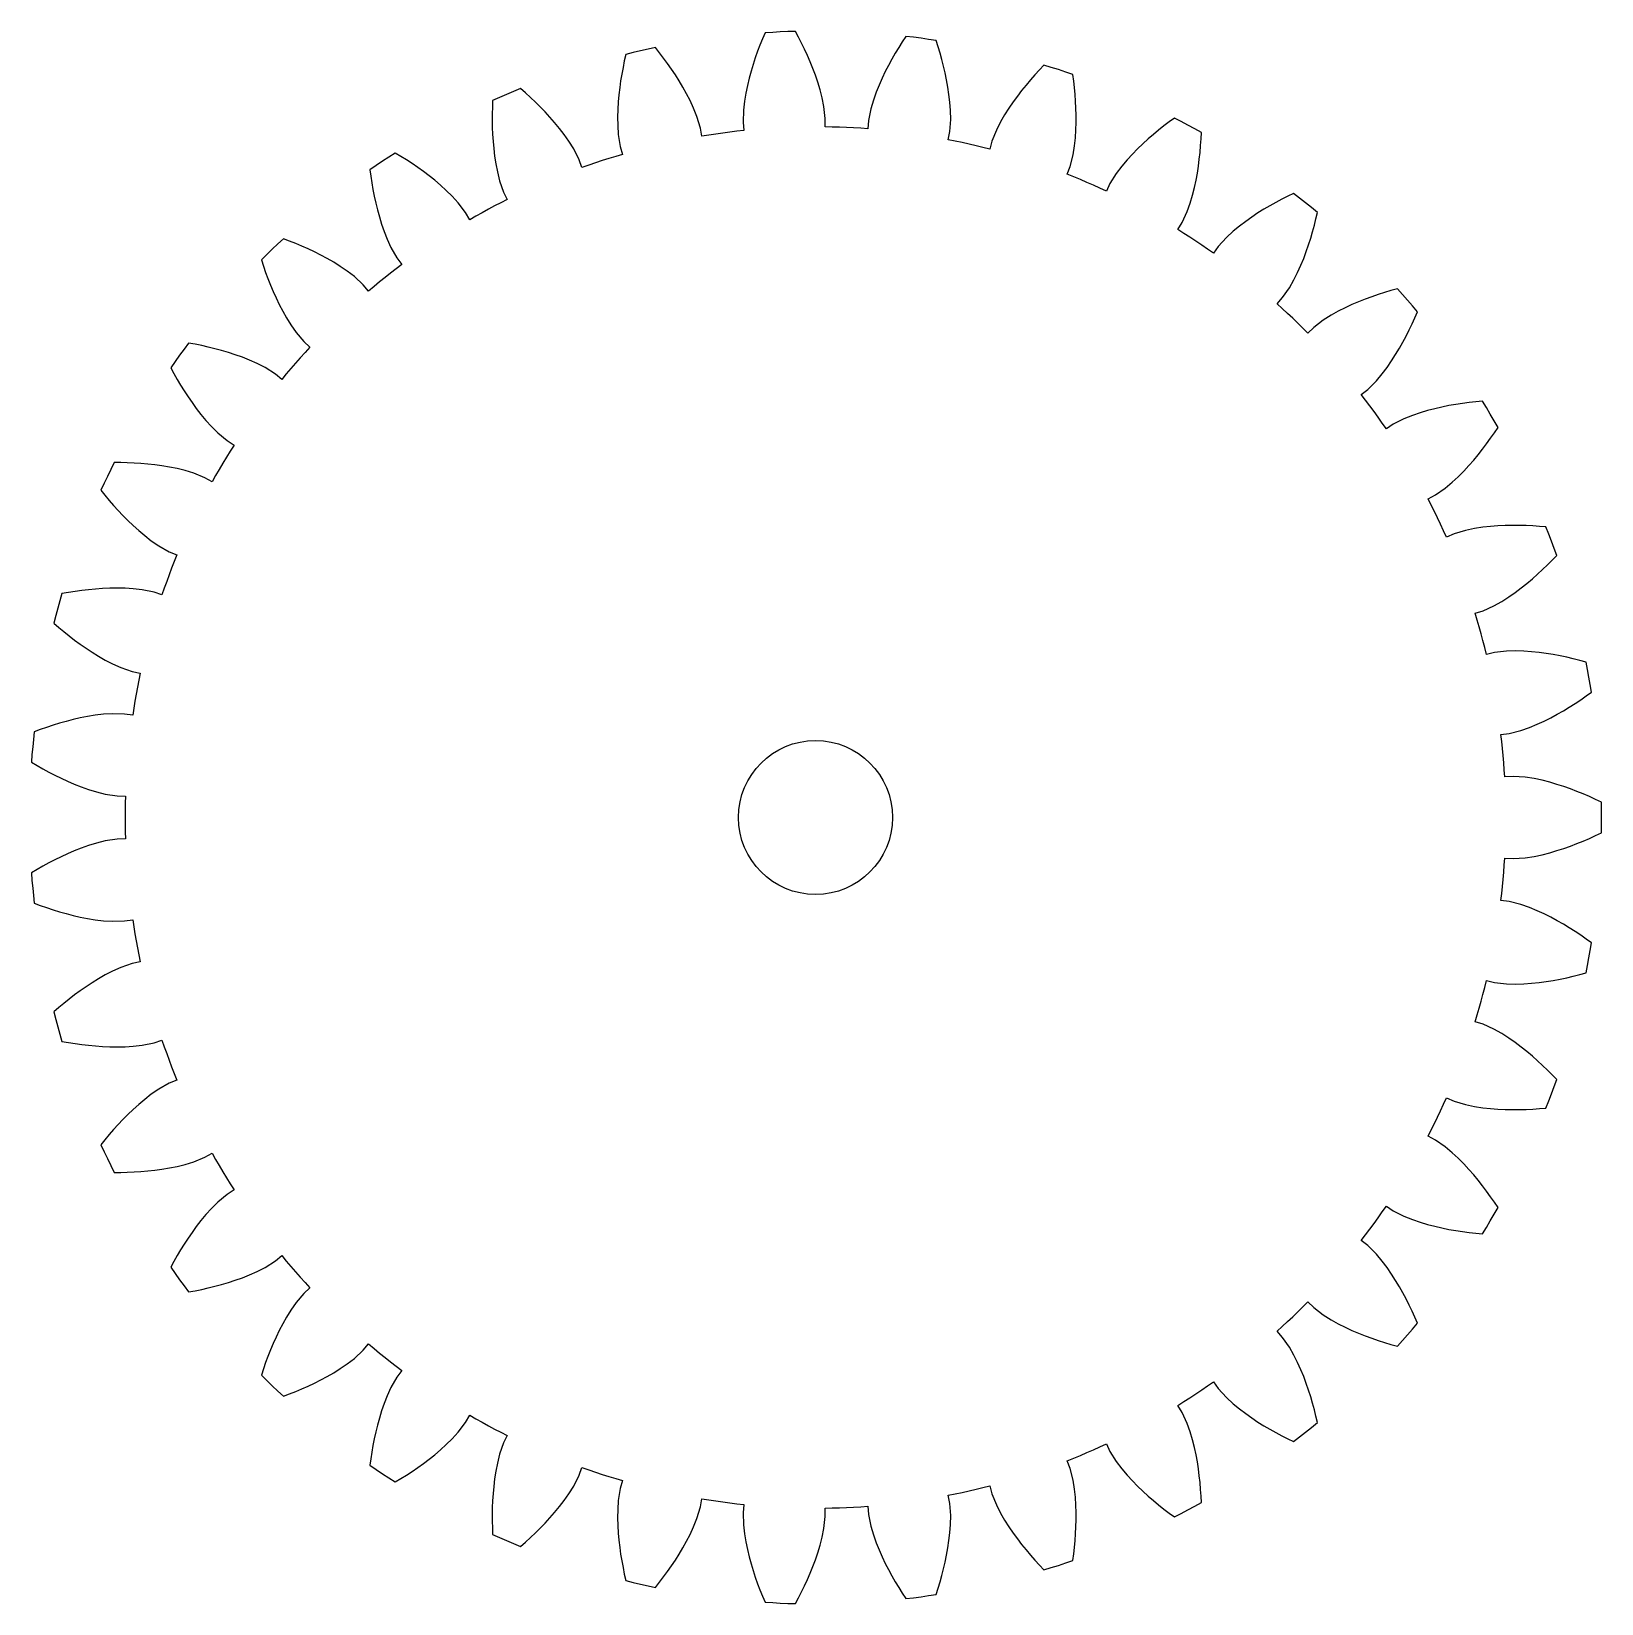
# Model space of a CAD drawing. Header units: millimetres. Extents: x -14.8 to 14.8, y -14.8 to 14.8.
import ezdxf

# ---------------------------------------------------------------- set-up
doc = ezdxf.new("R2010")
doc.units = ezdxf.units.MM

msp = doc.modelspace()

# ---------------------------------------------------------------- linework, layer by layer
for p, q in [((-0.377, 14.795, 2), (-0.521, 14.791, 2)), ((-0.319, 14.686, 2), (-0.377, 14.795, 2)), ((-1.046, 14.539, 2), (-1.091, 14.421, 2)), ((-0.999, 14.655, 2), (-1.046, 14.539, 2)), ((-0.951, 14.769, 2), (-0.999, 14.655, 2)), ((-0.807, 14.778, 2), (-0.951, 14.769, 2)), ((-0.664, 14.785, 2), (-0.807, 14.778, 2)), ((-0.521, 14.791, 2), (-0.664, 14.785, 2)), ((-0.262, 14.574, 2), (-0.319, 14.686, 2)), ((-0.206, 14.46, 2), (-0.262, 14.574, 2)), ((1.634, 14.598, 2), (1.567, 14.492, 2)), ((1.702, 14.702, 2), (1.634, 14.598, 2)), ((1.844, 14.685, 2), (1.702, 14.702, 2)), ((1.987, 14.666, 2), (1.844, 14.685, 2)), ((2.129, 14.646, 2), (1.987, 14.666, 2)), ((2.271, 14.625, 2), (2.129, 14.646, 2)), ((2.309, 14.507, 2), (2.271, 14.625, 2)), ((2.345, 14.387, 2), (2.309, 14.507, 2)), ((-3.6, 14.242, 2), (-3.625, 14.119, 2)), ((-3.572, 14.362, 2), (-3.6, 14.242, 2)), ((-3.433, 14.396, 2), (-3.572, 14.362, 2)), ((-3.293, 14.429, 2), (-3.433, 14.396, 2)), ((-3.153, 14.46, 2), (-3.293, 14.429, 2)), ((-3.013, 14.49, 2), (-3.153, 14.46, 2)), ((-2.936, 14.393, 2), (-3.013, 14.49, 2)), ((-2.86, 14.294, 2), (-2.936, 14.393, 2)), ((-2.785, 14.191, 2), (-2.86, 14.294, 2)), ((-1.134, 14.3, 2), (-1.175, 14.175, 2)), ((-1.091, 14.421, 2), (-1.134, 14.3, 2)), ((-0.152, 14.344, 2), (-0.206, 14.46, 2)), ((-0.1, 14.224, 2), (-0.152, 14.344, 2)), ((-0.05, 14.1, 2), (-0.1, 14.224, 2)), ((1.437, 14.272, 2), (1.375, 14.157, 2)), ((1.502, 14.384, 2), (1.437, 14.272, 2)), ((1.567, 14.492, 2), (1.502, 14.384, 2)), ((2.379, 14.265, 2), (2.345, 14.387, 2)), ((2.411, 14.14, 2), (2.379, 14.265, 2)), ((-3.648, 13.994, 2), (-3.669, 13.867, 2)), ((-3.625, 14.119, 2), (-3.648, 13.994, 2)), ((-2.711, 14.086, 2), (-2.785, 14.191, 2)), ((-2.638, 13.977, 2), (-2.711, 14.086, 2)), ((-2.567, 13.864, 2), (-2.638, 13.977, 2)), ((-1.25, 13.916, 2), (-1.283, 13.779, 2)), ((-1.214, 14.048, 2), (-1.25, 13.916, 2)), ((-1.175, 14.175, 2), (-1.214, 14.048, 2)), ((-0.002, 13.972, 2), (-0.05, 14.1, 2)), ((0.043, 13.838, 2), (-0.002, 13.972, 2)), ((1.255, 13.915, 2), (1.198, 13.787, 2)), ((1.314, 14.039, 2), (1.255, 13.915, 2)), ((1.375, 14.157, 2), (1.314, 14.039, 2)), ((2.441, 14.013, 2), (2.411, 14.14, 2)), ((2.468, 13.882, 2), (2.441, 14.013, 2)), ((4.13, 13.98, 2), (4.046, 13.885, 2)), ((4.214, 14.072, 2), (4.13, 13.98, 2)), ((4.3, 14.162, 2), (4.214, 14.072, 2)), ((4.437, 14.119, 2), (4.3, 14.162, 2)), ((4.573, 14.076, 2), (4.437, 14.119, 2)), ((4.71, 14.031, 2), (4.573, 14.076, 2)), ((4.846, 13.984, 2), (4.71, 14.031, 2)), ((4.862, 13.861, 2), (4.846, 13.984, 2)), ((-5.685, 13.665, 2), (-5.817, 13.609, 2)), ((-5.552, 13.719, 2), (-5.685, 13.665, 2)), ((-5.459, 13.638, 2), (-5.552, 13.719, 2)), ((-5.366, 13.553, 2), (-5.459, 13.638, 2)), ((-3.687, 13.738, 2), (-3.703, 13.605, 2)), ((-3.669, 13.867, 2), (-3.687, 13.738, 2)), ((-2.497, 13.747, 2), (-2.567, 13.864, 2)), ((-2.429, 13.624, 2), (-2.497, 13.747, 2)), ((-2.361, 13.493, 2), (-2.429, 13.624, 2)), ((-1.313, 13.635, 2), (-1.339, 13.482, 2)), ((-1.283, 13.779, 2), (-1.313, 13.635, 2)), ((0.086, 13.698, 2), (0.043, 13.838, 2)), ((0.125, 13.547, 2), (0.086, 13.698, 2)), ((1.142, 13.65, 2), (1.09, 13.504, 2)), ((1.198, 13.787, 2), (1.142, 13.65, 2)), ((2.492, 13.748, 2), (2.468, 13.882, 2)), ((2.513, 13.608, 2), (2.492, 13.748, 2)), ((3.881, 13.684, 2), (3.8, 13.579, 2)), ((3.963, 13.786, 2), (3.881, 13.684, 2)), ((4.046, 13.885, 2), (3.963, 13.786, 2)), ((4.876, 13.737, 2), (4.862, 13.861, 2)), ((4.888, 13.611, 2), (4.876, 13.737, 2)), ((-6.085, 13.37, 2), (-6.088, 13.245, 2)), ((-6.08, 13.494, 2), (-6.085, 13.37, 2)), ((-5.948, 13.552, 2), (-6.08, 13.494, 2)), ((-5.817, 13.609, 2), (-5.948, 13.552, 2)), ((-5.274, 13.466, 2), (-5.366, 13.553, 2)), ((-5.183, 13.376, 2), (-5.274, 13.466, 2)), ((-5.092, 13.281, 2), (-5.183, 13.376, 2)), ((-3.723, 13.328, 2), (-3.727, 13.181, 2)), ((-3.715, 13.469, 2), (-3.723, 13.328, 2)), ((-3.703, 13.605, 2), (-3.715, 13.469, 2)), ((-2.296, 13.352, 2), (-2.361, 13.493, 2)), ((-2.232, 13.193, 2), (-2.296, 13.352, 2)), ((-1.339, 13.482, 2), (-1.358, 13.312, 2)), ((0.159, 13.38, 2), (0.125, 13.547, 2)), ((0.184, 13.154, 2), (0.159, 13.38, 2)), ((1.041, 13.34, 2), (0.996, 13.118, 2)), ((1.09, 13.504, 2), (1.041, 13.34, 2)), ((2.53, 13.462, 2), (2.513, 13.608, 2)), ((2.542, 13.307, 2), (2.53, 13.462, 2)), ((3.64, 13.351, 2), (3.561, 13.227, 2)), ((3.719, 13.468, 2), (3.64, 13.351, 2)), ((3.8, 13.579, 2), (3.719, 13.468, 2)), ((4.897, 13.483, 2), (4.888, 13.611, 2)), ((4.904, 13.352, 2), (4.897, 13.483, 2)), ((4.907, 13.219, 2), (4.904, 13.352, 2)), ((-6.088, 13.245, 2), (-6.088, 13.118, 2)), ((-6.088, 13.118, 2), (-6.086, 12.989, 2)), ((-5.001, 13.183, 2), (-5.092, 13.281, 2)), ((-4.912, 13.08, 2), (-5.001, 13.183, 2)), ((-4.822, 12.971, 2), (-4.912, 13.08, 2)), ((-3.727, 13.181, 2), (-3.725, 13.026, 2)), ((-3.725, 13.026, 2), (-3.713, 12.855, 2)), ((-2.167, 12.976, 2), (-2.232, 13.193, 2)), ((-1.358, 13.312, 2), (-1.363, 13.085, 2)), ((-1.363, 13.085, 2), (-1.347, 12.93, 2)), ((0.182, 12.999, 2), (0.184, 13.154, 2)), ((0.996, 13.118, 2), (0.984, 12.963, 2)), ((2.53, 12.91, 2), (2.546, 13.136, 2)), ((2.546, 13.136, 2), (2.542, 13.307, 2)), ((3.484, 13.092, 2), (3.406, 12.94, 2)), ((3.561, 13.227, 2), (3.484, 13.092, 2)), ((4.903, 12.941, 2), (4.907, 13.082, 2)), ((4.907, 13.082, 2), (4.907, 13.219, 2)), ((6.659, 13.093, 2), (6.559, 13.018, 2)), ((6.759, 13.166, 2), (6.659, 13.093, 2)), ((6.887, 13.1, 2), (6.759, 13.166, 2)), ((7.013, 13.033, 2), (6.887, 13.1, 2)), ((7.139, 12.964, 2), (7.013, 13.033, 2)), ((-6.086, 12.989, 2), (-6.081, 12.859, 2)), ((-6.081, 12.859, 2), (-6.072, 12.725, 2)), ((-6.072, 12.725, 2), (-6.06, 12.589, 2)), ((-4.733, 12.855, 2), (-4.822, 12.971, 2)), ((-4.643, 12.727, 2), (-4.733, 12.855, 2)), ((-4.552, 12.583, 2), (-4.643, 12.727, 2)), ((-3.713, 12.855, 2), (-3.677, 12.631, 2)), ((-2.142, 12.822, 2), (-2.167, 12.976, 2)), ((-2.01, 12.844, 2), (-2.142, 12.822, 2)), ((-1.877, 12.864, 2), (-2.01, 12.844, 2)), ((-1.745, 12.882, 2), (-1.877, 12.864, 2)), ((-1.612, 12.9, 2), (-1.745, 12.882, 2)), ((-1.48, 12.916, 2), (-1.612, 12.9, 2)), ((-1.347, 12.93, 2), (-1.48, 12.916, 2)), ((0.316, 12.996, 2), (0.182, 12.999, 2)), ((0.45, 12.992, 2), (0.316, 12.996, 2)), ((0.583, 12.987, 2), (0.45, 12.992, 2)), ((0.717, 12.98, 2), (0.583, 12.987, 2)), ((0.85, 12.972, 2), (0.717, 12.98, 2)), ((0.984, 12.963, 2), (0.85, 12.972, 2)), ((2.5, 12.757, 2), (2.53, 12.91, 2)), ((2.631, 12.731, 2), (2.5, 12.757, 2)), ((2.762, 12.703, 2), (2.631, 12.731, 2)), ((3.322, 12.729, 2), (3.283, 12.579, 2)), ((3.406, 12.94, 2), (3.322, 12.729, 2)), ((4.877, 12.64, 2), (4.893, 12.794, 2)), ((4.893, 12.794, 2), (4.903, 12.941, 2)), ((6.262, 12.772, 2), (6.163, 12.682, 2)), ((6.361, 12.857, 2), (6.262, 12.772, 2)), ((6.46, 12.939, 2), (6.361, 12.857, 2)), ((6.559, 13.018, 2), (6.46, 12.939, 2)), ((7.265, 12.894, 2), (7.139, 12.964, 2)), ((7.251, 12.646, 2), (7.259, 12.771, 2)), ((7.259, 12.771, 2), (7.265, 12.894, 2)), ((-8.033, 12.43, 2), (-8.153, 12.352, 2)), ((-7.912, 12.507, 2), (-8.033, 12.43, 2)), ((-7.806, 12.444, 2), (-7.912, 12.507, 2)), ((-7.7, 12.377, 2), (-7.806, 12.444, 2)), ((-6.06, 12.589, 2), (-6.043, 12.449, 2)), ((-6.043, 12.449, 2), (-6.021, 12.304, 2)), ((-4.45, 12.38, 2), (-4.552, 12.583, 2)), ((-3.762, 12.444, 2), (-3.89, 12.404, 2)), ((-3.634, 12.482, 2), (-3.762, 12.444, 2)), ((-3.677, 12.631, 2), (-3.634, 12.482, 2)), ((2.893, 12.674, 2), (2.762, 12.703, 2)), ((3.023, 12.644, 2), (2.893, 12.674, 2)), ((3.153, 12.612, 2), (3.023, 12.644, 2)), ((3.283, 12.579, 2), (3.153, 12.612, 2)), ((4.795, 12.251, 2), (4.851, 12.471, 2)), ((4.851, 12.471, 2), (4.877, 12.64, 2)), ((5.965, 12.487, 2), (5.866, 12.379, 2)), ((6.064, 12.587, 2), (5.965, 12.487, 2)), ((6.163, 12.682, 2), (6.064, 12.587, 2)), ((7.226, 12.391, 2), (7.24, 12.519, 2)), ((7.24, 12.519, 2), (7.251, 12.646, 2)), ((-8.273, 12.272, 2), (-8.391, 12.191, 2)), ((-8.391, 12.191, 2), (-8.374, 12.069, 2)), ((-8.153, 12.352, 2), (-8.273, 12.272, 2)), ((-7.594, 12.308, 2), (-7.7, 12.377, 2)), ((-7.488, 12.235, 2), (-7.594, 12.308, 2)), ((-7.381, 12.159, 2), (-7.488, 12.235, 2)), ((-7.275, 12.078, 2), (-7.381, 12.159, 2)), ((-6.021, 12.304, 2), (-5.991, 12.151, 2)), ((-5.991, 12.151, 2), (-5.949, 11.986, 2)), ((-4.397, 12.234, 2), (-4.45, 12.38, 2)), ((-4.271, 12.278, 2), (-4.397, 12.234, 2)), ((-4.144, 12.322, 2), (-4.271, 12.278, 2)), ((-4.017, 12.364, 2), (-4.144, 12.322, 2)), ((-3.89, 12.404, 2), (-4.017, 12.364, 2)), ((4.738, 12.106, 2), (4.795, 12.251, 2)), ((5.765, 12.26, 2), (5.662, 12.124, 2)), ((5.866, 12.379, 2), (5.765, 12.26, 2)), ((7.189, 12.13, 2), (7.209, 12.262, 2)), ((7.209, 12.262, 2), (7.226, 12.391, 2)), ((-8.374, 12.069, 2), (-8.355, 11.945, 2)), ((-8.355, 11.945, 2), (-8.333, 11.82, 2)), ((-7.168, 11.993, 2), (-7.275, 12.078, 2)), ((-7.061, 11.902, 2), (-7.168, 11.993, 2)), ((-6.952, 11.803, 2), (-7.061, 11.902, 2)), ((-5.949, 11.986, 2), (-5.874, 11.772, 2)), ((4.862, 12.056, 2), (4.738, 12.106, 2)), ((4.986, 12.006, 2), (4.862, 12.056, 2)), ((5.109, 11.954, 2), (4.986, 12.006, 2)), ((5.232, 11.901, 2), (5.109, 11.954, 2)), ((5.354, 11.846, 2), (5.232, 11.901, 2)), ((5.476, 11.79, 2), (5.354, 11.846, 2)), ((5.541, 11.932, 2), (5.476, 11.79, 2)), ((5.662, 12.124, 2), (5.541, 11.932, 2)), ((7.099, 11.715, 2), (7.135, 11.857, 2)), ((7.135, 11.857, 2), (7.164, 11.995, 2)), ((7.164, 11.995, 2), (7.189, 12.13, 2)), ((-8.333, 11.82, 2), (-8.308, 11.694, 2)), ((-8.308, 11.694, 2), (-8.279, 11.566, 2)), ((-8.279, 11.566, 2), (-8.247, 11.437, 2)), ((-6.841, 11.694, 2), (-6.952, 11.803, 2)), ((-6.726, 11.568, 2), (-6.841, 11.694, 2)), ((-6.589, 11.387, 2), (-6.726, 11.568, 2)), ((-5.923, 11.572, 2), (-6.042, 11.511, 2)), ((-5.804, 11.632, 2), (-5.923, 11.572, 2)), ((-5.874, 11.772, 2), (-5.804, 11.632, 2)), ((6.999, 11.404, 2), (7.056, 11.566, 2)), ((7.056, 11.566, 2), (7.099, 11.715, 2)), ((8.666, 11.578, 2), (8.554, 11.515, 2)), ((8.778, 11.637, 2), (8.666, 11.578, 2)), ((8.89, 11.694, 2), (8.778, 11.637, 2)), ((9.002, 11.748, 2), (8.89, 11.694, 2)), ((9.115, 11.66, 2), (9.002, 11.748, 2)), ((9.228, 11.571, 2), (9.115, 11.66, 2)), ((9.339, 11.481, 2), (9.228, 11.571, 2)), ((-8.247, 11.437, 2), (-8.211, 11.305, 2)), ((-8.211, 11.305, 2), (-8.169, 11.17, 2)), ((-6.511, 11.252, 2), (-6.589, 11.387, 2)), ((-6.395, 11.319, 2), (-6.511, 11.252, 2)), ((-6.278, 11.384, 2), (-6.395, 11.319, 2)), ((-6.16, 11.448, 2), (-6.278, 11.384, 2)), ((-6.042, 11.511, 2), (-6.16, 11.448, 2)), ((6.905, 11.198, 2), (6.999, 11.404, 2)), ((8.214, 11.302, 2), (8.099, 11.221, 2)), ((8.328, 11.378, 2), (8.214, 11.302, 2)), ((8.442, 11.448, 2), (8.328, 11.378, 2)), ((8.554, 11.515, 2), (8.442, 11.448, 2)), ((9.45, 11.39, 2), (9.339, 11.481, 2)), ((9.392, 11.148, 2), (9.423, 11.269, 2)), ((9.423, 11.269, 2), (9.45, 11.39, 2)), ((-8.169, 11.17, 2), (-8.121, 11.031, 2)), ((-8.121, 11.031, 2), (-8.064, 10.887, 2)), ((6.823, 11.065, 2), (6.905, 11.198, 2)), ((6.937, 10.995, 2), (6.823, 11.065, 2)), ((7.05, 10.923, 2), (6.937, 10.995, 2)), ((7.862, 11.033, 2), (7.736, 10.918, 2)), ((7.982, 11.132, 2), (7.862, 11.033, 2)), ((8.099, 11.221, 2), (7.982, 11.132, 2)), ((9.323, 10.902, 2), (9.359, 11.025, 2)), ((9.359, 11.025, 2), (9.392, 11.148, 2)), ((-10.228, 10.697, 2), (-10.331, 10.598, 2)), ((-10.124, 10.796, 2), (-10.228, 10.697, 2)), ((-10.018, 10.894, 2), (-10.124, 10.796, 2)), ((-9.902, 10.85, 2), (-10.018, 10.894, 2)), ((-9.786, 10.804, 2), (-9.902, 10.85, 2)), ((-9.669, 10.754, 2), (-9.786, 10.804, 2)), ((-9.552, 10.702, 2), (-9.669, 10.754, 2)), ((-9.434, 10.645, 2), (-9.552, 10.702, 2)), ((-8.064, 10.887, 2), (-7.994, 10.731, 2)), ((-7.994, 10.731, 2), (-7.881, 10.534, 2)), ((7.162, 10.849, 2), (7.05, 10.923, 2)), ((7.273, 10.775, 2), (7.162, 10.849, 2)), ((7.383, 10.7, 2), (7.273, 10.775, 2)), ((7.493, 10.623, 2), (7.383, 10.7, 2)), ((7.583, 10.75, 2), (7.493, 10.623, 2)), ((7.736, 10.918, 2), (7.583, 10.75, 2)), ((9.239, 10.651, 2), (9.283, 10.777, 2)), ((9.283, 10.777, 2), (9.323, 10.902, 2)), ((-10.331, 10.598, 2), (-10.433, 10.497, 2)), ((-10.433, 10.497, 2), (-10.395, 10.379, 2)), ((-10.395, 10.379, 2), (-10.354, 10.261, 2)), ((-9.315, 10.585, 2), (-9.434, 10.645, 2)), ((-9.194, 10.52, 2), (-9.315, 10.585, 2)), ((-9.072, 10.45, 2), (-9.194, 10.52, 2)), ((-8.948, 10.372, 2), (-9.072, 10.45, 2)), ((-8.819, 10.284, 2), (-8.948, 10.372, 2)), ((-7.788, 10.409, 2), (-7.895, 10.328, 2)), ((-7.881, 10.534, 2), (-7.788, 10.409, 2)), ((9.077, 10.259, 2), (9.137, 10.393, 2)), ((9.137, 10.393, 2), (9.191, 10.523, 2)), ((9.191, 10.523, 2), (9.239, 10.651, 2)), ((-10.354, 10.261, 2), (-10.31, 10.142, 2)), ((-10.31, 10.142, 2), (-10.262, 10.022, 2)), ((-8.683, 10.181, 2), (-8.819, 10.284, 2)), ((-8.516, 10.027, 2), (-8.683, 10.181, 2)), ((-8.21, 10.08, 2), (-8.313, 9.995, 2)), ((-8.105, 10.164, 2), (-8.21, 10.08, 2)), ((-8, 10.247, 2), (-8.105, 10.164, 2)), ((-7.895, 10.328, 2), (-8, 10.247, 2)), ((8.923, 9.971, 2), (9.007, 10.12, 2)), ((9.007, 10.12, 2), (9.077, 10.259, 2)), ((-10.262, 10.022, 2), (-10.212, 9.902, 2)), ((-10.212, 9.902, 2), (-10.157, 9.78, 2)), ((-10.157, 9.78, 2), (-10.097, 9.657, 2)), ((-8.415, 9.909, 2), (-8.516, 10.027, 2)), ((-8.313, 9.995, 2), (-8.415, 9.909, 2)), ((8.69, 9.669, 2), (8.794, 9.785, 2)), ((8.794, 9.785, 2), (8.923, 9.971, 2)), ((10.473, 9.802, 2), (10.35, 9.757, 2)), ((10.594, 9.844, 2), (10.473, 9.802, 2)), ((10.715, 9.883, 2), (10.594, 9.844, 2)), ((10.835, 9.919, 2), (10.715, 9.883, 2)), ((10.955, 9.952, 2), (10.835, 9.919, 2)), ((11.051, 9.845, 2), (10.955, 9.952, 2)), ((11.145, 9.737, 2), (11.051, 9.845, 2)), ((-10.097, 9.657, 2), (-10.032, 9.532, 2)), ((-10.032, 9.532, 2), (-9.96, 9.404, 2)), ((8.789, 9.579, 2), (8.69, 9.669, 2)), ((8.887, 9.488, 2), (8.789, 9.579, 2)), ((8.984, 9.396, 2), (8.887, 9.488, 2)), ((9.841, 9.528, 2), (9.706, 9.452, 2)), ((9.973, 9.594, 2), (9.841, 9.528, 2)), ((10.1, 9.654, 2), (9.973, 9.594, 2)), ((10.226, 9.708, 2), (10.1, 9.654, 2)), ((10.35, 9.757, 2), (10.226, 9.708, 2)), ((11.239, 9.629, 2), (11.145, 9.737, 2)), ((11.332, 9.52, 2), (11.239, 9.629, 2)), ((11.283, 9.406, 2), (11.332, 9.52, 2)), ((-9.96, 9.404, 2), (-9.878, 9.272, 2)), ((-9.878, 9.272, 2), (-9.781, 9.131, 2)), ((9.08, 9.303, 2), (8.984, 9.396, 2)), ((9.175, 9.209, 2), (9.08, 9.303, 2)), ((9.27, 9.115, 2), (9.175, 9.209, 2)), ((9.381, 9.224, 2), (9.27, 9.115, 2)), ((9.561, 9.362, 2), (9.381, 9.224, 2)), ((9.706, 9.452, 2), (9.561, 9.362, 2)), ((11.119, 9.062, 2), (11.177, 9.177, 2)), ((11.177, 9.177, 2), (11.232, 9.292, 2)), ((11.232, 9.292, 2), (11.283, 9.406, 2)), ((-11.803, 8.93, 2), (-11.889, 8.815, 2)), ((-11.681, 8.907, 2), (-11.803, 8.93, 2)), ((-11.558, 8.883, 2), (-11.681, 8.907, 2)), ((-11.434, 8.855, 2), (-11.558, 8.883, 2)), ((-9.781, 9.131, 2), (-9.635, 8.957, 2)), ((-9.635, 8.957, 2), (-9.521, 8.851, 2)), ((10.993, 8.831, 2), (11.058, 8.947, 2)), ((11.058, 8.947, 2), (11.119, 9.062, 2)), ((-12.057, 8.583, 2), (-12.14, 8.465, 2)), ((-11.973, 8.699, 2), (-12.057, 8.583, 2)), ((-11.889, 8.815, 2), (-11.973, 8.699, 2)), ((-11.309, 8.824, 2), (-11.434, 8.855, 2)), ((-11.183, 8.79, 2), (-11.309, 8.824, 2)), ((-11.055, 8.752, 2), (-11.183, 8.79, 2)), ((-10.925, 8.71, 2), (-11.055, 8.752, 2)), ((-10.792, 8.662, 2), (-10.925, 8.71, 2)), ((-10.656, 8.608, 2), (-10.792, 8.662, 2)), ((-10.514, 8.544, 2), (-10.656, 8.608, 2)), ((-9.701, 8.653, 2), (-9.79, 8.553, 2)), ((-9.612, 8.753, 2), (-9.701, 8.653, 2)), ((-9.521, 8.851, 2), (-9.612, 8.753, 2)), ((10.763, 8.473, 2), (10.846, 8.594, 2)), ((10.846, 8.594, 2), (10.922, 8.713, 2)), ((10.922, 8.713, 2), (10.993, 8.831, 2)), ((-12.14, 8.465, 2), (-12.081, 8.356, 2)), ((-12.081, 8.356, 2), (-12.019, 8.247, 2)), ((-10.361, 8.467, 2), (-10.514, 8.544, 2)), ((-10.17, 8.346, 2), (-10.361, 8.467, 2)), ((-10.049, 8.247, 2), (-10.17, 8.346, 2)), ((-9.964, 8.35, 2), (-10.049, 8.247, 2)), ((-9.877, 8.452, 2), (-9.964, 8.35, 2)), ((-9.79, 8.553, 2), (-9.877, 8.452, 2)), ((10.56, 8.218, 2), (10.67, 8.349, 2)), ((10.67, 8.349, 2), (10.763, 8.473, 2)), ((-12.019, 8.247, 2), (-11.955, 8.138, 2)), ((-11.955, 8.138, 2), (-11.887, 8.029, 2)), ((-11.887, 8.029, 2), (-11.815, 7.919, 2)), ((10.276, 7.962, 2), (10.399, 8.058, 2)), ((10.399, 8.058, 2), (10.56, 8.218, 2)), ((-11.815, 7.919, 2), (-11.74, 7.81, 2)), ((-11.74, 7.81, 2), (-11.659, 7.699, 2)), ((-11.659, 7.699, 2), (-11.573, 7.588, 2)), ((10.358, 7.856, 2), (10.276, 7.962, 2)), ((10.438, 7.749, 2), (10.358, 7.856, 2)), ((10.517, 7.641, 2), (10.438, 7.749, 2)), ((11.662, 7.695, 2), (11.525, 7.66, 2)), ((11.795, 7.726, 2), (11.662, 7.695, 2)), ((11.926, 7.752, 2), (11.795, 7.726, 2)), ((12.055, 7.775, 2), (11.926, 7.752, 2)), ((12.182, 7.794, 2), (12.055, 7.775, 2)), ((12.308, 7.811, 2), (12.182, 7.794, 2)), ((12.432, 7.825, 2), (12.308, 7.811, 2)), ((12.555, 7.836, 2), (12.432, 7.825, 2)), ((12.631, 7.714, 2), (12.555, 7.836, 2)), ((12.705, 7.591, 2), (12.631, 7.714, 2)), ((-11.573, 7.588, 2), (-11.479, 7.475, 2)), ((-11.479, 7.475, 2), (-11.375, 7.359, 2)), ((10.595, 7.533, 2), (10.517, 7.641, 2)), ((10.672, 7.423, 2), (10.595, 7.533, 2)), ((10.748, 7.313, 2), (10.672, 7.423, 2)), ((10.877, 7.401, 2), (10.748, 7.313, 2)), ((11.079, 7.504, 2), (10.877, 7.401, 2)), ((11.237, 7.567, 2), (11.079, 7.504, 2)), ((11.385, 7.618, 2), (11.237, 7.567, 2)), ((11.525, 7.66, 2), (11.385, 7.618, 2)), ((12.778, 7.467, 2), (12.705, 7.591, 2)), ((12.85, 7.343, 2), (12.778, 7.467, 2)), ((-11.375, 7.359, 2), (-11.254, 7.238, 2)), ((-11.254, 7.238, 2), (-11.08, 7.093, 2)), ((12.636, 7.034, 2), (12.71, 7.137, 2)), ((12.71, 7.137, 2), (12.781, 7.24, 2)), ((12.781, 7.24, 2), (12.85, 7.343, 2)), ((-11.02, 6.896, 2), (-11.091, 6.782, 2)), ((-11.08, 7.093, 2), (-10.949, 7.009, 2)), ((-10.949, 7.009, 2), (-11.02, 6.896, 2)), ((12.393, 6.726, 2), (12.478, 6.828, 2)), ((12.478, 6.828, 2), (12.559, 6.931, 2)), ((12.559, 6.931, 2), (12.636, 7.034, 2)), ((-13.271, 6.55, 2), (-13.334, 6.421, 2)), ((-13.207, 6.679, 2), (-13.271, 6.55, 2)), ((-13.083, 6.679, 2), (-13.207, 6.679, 2)), ((-12.958, 6.676, 2), (-13.083, 6.679, 2)), ((-12.832, 6.671, 2), (-12.958, 6.676, 2)), ((-12.703, 6.663, 2), (-12.832, 6.671, 2)), ((-12.573, 6.652, 2), (-12.703, 6.663, 2)), ((-12.44, 6.637, 2), (-12.573, 6.652, 2)), ((-12.305, 6.619, 2), (-12.44, 6.637, 2)), ((-12.166, 6.596, 2), (-12.305, 6.619, 2)), ((-12.022, 6.566, 2), (-12.166, 6.596, 2)), ((-11.87, 6.53, 2), (-12.022, 6.566, 2)), ((-11.707, 6.481, 2), (-11.87, 6.53, 2)), ((-11.228, 6.553, 2), (-11.295, 6.437, 2)), ((-11.16, 6.668, 2), (-11.228, 6.553, 2)), ((-11.091, 6.782, 2), (-11.16, 6.668, 2)), ((12.103, 6.415, 2), (12.206, 6.52, 2)), ((12.206, 6.52, 2), (12.303, 6.623, 2)), ((12.303, 6.623, 2), (12.393, 6.726, 2)), ((-13.396, 6.292, 2), (-13.456, 6.162, 2)), ((-13.334, 6.421, 2), (-13.396, 6.292, 2)), ((-11.496, 6.396, 2), (-11.707, 6.481, 2)), ((-11.36, 6.32, 2), (-11.496, 6.396, 2)), ((-11.295, 6.437, 2), (-11.36, 6.32, 2)), ((11.858, 6.2, 2), (11.989, 6.31, 2)), ((11.989, 6.31, 2), (12.103, 6.415, 2)), ((-13.456, 6.162, 2), (-13.379, 6.065, 2)), ((-13.379, 6.065, 2), (-13.299, 5.969, 2)), ((-13.299, 5.969, 2), (-13.216, 5.873, 2)), ((11.533, 5.999, 2), (11.671, 6.071, 2)), ((11.594, 5.88, 2), (11.533, 5.999, 2)), ((11.671, 6.071, 2), (11.858, 6.2, 2)), ((-13.216, 5.873, 2), (-13.13, 5.777, 2)), ((-13.13, 5.777, 2), (-13.04, 5.682, 2)), ((-13.04, 5.682, 2), (-12.946, 5.588, 2)), ((11.654, 5.761, 2), (11.594, 5.88, 2)), ((11.713, 5.64, 2), (11.654, 5.761, 2)), ((11.77, 5.52, 2), (11.713, 5.64, 2)), ((-12.946, 5.588, 2), (-12.847, 5.493, 2)), ((-12.847, 5.493, 2), (-12.742, 5.399, 2)), ((-12.742, 5.399, 2), (-12.629, 5.305, 2)), ((11.826, 5.398, 2), (11.77, 5.52, 2)), ((11.881, 5.276, 2), (11.826, 5.398, 2)), ((12.023, 5.34, 2), (11.881, 5.276, 2)), ((12.241, 5.405, 2), (12.023, 5.34, 2)), ((12.408, 5.439, 2), (12.241, 5.405, 2)), ((12.562, 5.462, 2), (12.408, 5.439, 2)), ((12.708, 5.478, 2), (12.562, 5.462, 2)), ((12.849, 5.489, 2), (12.708, 5.478, 2)), ((12.985, 5.495, 2), (12.849, 5.489, 2)), ((13.119, 5.498, 2), (12.985, 5.495, 2)), ((13.249, 5.497, 2), (13.119, 5.498, 2)), ((13.378, 5.494, 2), (13.249, 5.497, 2)), ((13.504, 5.488, 2), (13.378, 5.494, 2)), ((13.629, 5.479, 2), (13.504, 5.488, 2)), ((13.753, 5.468, 2), (13.629, 5.479, 2)), ((13.805, 5.334, 2), (13.753, 5.468, 2)), ((13.856, 5.2, 2), (13.805, 5.334, 2)), ((-12.629, 5.305, 2), (-12.506, 5.21, 2)), ((-12.506, 5.21, 2), (-12.366, 5.112, 2)), ((-12.366, 5.112, 2), (-12.168, 5.001, 2)), ((13.906, 5.066, 2), (13.856, 5.2, 2)), ((13.955, 4.931, 2), (13.906, 5.066, 2)), ((-12.168, 5.001, 2), (-12.024, 4.941, 2)), ((-12.074, 4.817, 2), (-12.123, 4.693, 2)), ((-12.024, 4.941, 2), (-12.074, 4.817, 2)), ((13.689, 4.665, 2), (13.78, 4.753, 2)), ((13.78, 4.753, 2), (13.869, 4.841, 2)), ((13.869, 4.841, 2), (13.955, 4.931, 2)), ((-12.217, 4.442, 2), (-12.262, 4.316, 2)), ((-12.171, 4.568, 2), (-12.217, 4.442, 2)), ((-12.123, 4.693, 2), (-12.171, 4.568, 2)), ((13.394, 4.405, 2), (13.497, 4.491, 2)), ((13.497, 4.491, 2), (13.595, 4.577, 2)), ((13.595, 4.577, 2), (13.689, 4.665, 2)), ((-14.188, 4.213, 2), (-14.228, 4.075, 2)), ((-14.066, 4.235, 2), (-14.188, 4.213, 2)), ((-13.942, 4.255, 2), (-14.066, 4.235, 2)), ((-13.816, 4.273, 2), (-13.942, 4.255, 2)), ((-13.689, 4.288, 2), (-13.816, 4.273, 2)), ((-13.559, 4.3, 2), (-13.689, 4.288, 2)), ((-13.425, 4.309, 2), (-13.559, 4.3, 2)), ((-13.289, 4.315, 2), (-13.425, 4.309, 2)), ((-13.148, 4.317, 2), (-13.289, 4.315, 2)), ((-13.001, 4.314, 2), (-13.148, 4.317, 2)), ((-12.846, 4.305, 2), (-13.001, 4.314, 2)), ((-12.676, 4.286, 2), (-12.846, 4.305, 2)), ((-12.454, 4.24, 2), (-12.676, 4.286, 2)), ((-12.306, 4.19, 2), (-12.454, 4.24, 2)), ((-12.262, 4.316, 2), (-12.306, 4.19, 2)), ((12.923, 4.068, 2), (13.054, 4.151, 2)), ((13.054, 4.151, 2), (13.174, 4.235, 2)), ((13.174, 4.235, 2), (13.287, 4.32, 2)), ((13.287, 4.32, 2), (13.394, 4.405, 2)), ((-14.267, 3.937, 2), (-14.304, 3.799, 2)), ((-14.228, 4.075, 2), (-14.267, 3.937, 2)), ((12.419, 3.844, 2), (12.568, 3.89, 2)), ((12.568, 3.89, 2), (12.774, 3.983, 2)), ((12.774, 3.983, 2), (12.923, 4.068, 2)), ((-14.304, 3.799, 2), (-14.34, 3.66, 2)), ((-14.34, 3.66, 2), (-14.247, 3.579, 2)), ((-14.247, 3.579, 2), (-14.151, 3.498, 2)), ((12.458, 3.716, 2), (12.419, 3.844, 2)), ((12.495, 3.587, 2), (12.458, 3.716, 2)), ((12.532, 3.458, 2), (12.495, 3.587, 2)), ((-14.151, 3.498, 2), (-14.052, 3.419, 2)), ((-14.052, 3.419, 2), (-13.95, 3.34, 2)), ((-13.95, 3.34, 2), (-13.845, 3.263, 2)), ((-13.845, 3.263, 2), (-13.735, 3.187, 2)), ((12.566, 3.329, 2), (12.532, 3.458, 2)), ((12.6, 3.2, 2), (12.566, 3.329, 2)), ((-13.735, 3.187, 2), (-13.621, 3.111, 2)), ((-13.621, 3.111, 2), (-13.501, 3.037, 2)), ((-13.501, 3.037, 2), (-13.373, 2.964, 2)), ((-13.373, 2.964, 2), (-13.235, 2.893, 2)), ((12.632, 3.07, 2), (12.6, 3.2, 2)), ((12.784, 3.107, 2), (12.632, 3.07, 2)), ((13.009, 3.133, 2), (12.784, 3.107, 2)), ((13.18, 3.136, 2), (13.009, 3.133, 2)), ((13.335, 3.132, 2), (13.18, 3.136, 2)), ((13.482, 3.121, 2), (13.335, 3.132, 2)), ((13.622, 3.107, 2), (13.482, 3.121, 2)), ((13.758, 3.089, 2), (13.622, 3.107, 2)), ((13.889, 3.067, 2), (13.758, 3.089, 2)), ((14.018, 3.043, 2), (13.889, 3.067, 2)), ((14.144, 3.017, 2), (14.018, 3.043, 2)), ((14.267, 2.988, 2), (14.144, 3.017, 2)), ((14.389, 2.957, 2), (14.267, 2.988, 2)), ((-13.235, 2.893, 2), (-13.08, 2.822, 2)), ((-13.08, 2.822, 2), (-12.866, 2.747, 2)), ((-12.866, 2.747, 2), (-12.713, 2.715, 2)), ((-12.713, 2.715, 2), (-12.741, 2.584, 2)), ((14.508, 2.925, 2), (14.389, 2.957, 2)), ((14.536, 2.784, 2), (14.508, 2.925, 2)), ((14.562, 2.643, 2), (14.536, 2.784, 2)), ((-12.767, 2.453, 2), (-12.791, 2.321, 2)), ((-12.741, 2.584, 2), (-12.767, 2.453, 2)), ((14.587, 2.501, 2), (14.562, 2.643, 2)), ((14.611, 2.36, 2), (14.587, 2.501, 2)), ((-12.814, 2.19, 2), (-12.836, 2.058, 2)), ((-12.791, 2.321, 2), (-12.814, 2.19, 2)), ((14.082, 2.009, 2), (14.193, 2.076, 2)), ((14.193, 2.076, 2), (14.302, 2.145, 2)), ((14.302, 2.145, 2), (14.407, 2.216, 2)), ((14.407, 2.216, 2), (14.51, 2.287, 2)), ((14.51, 2.287, 2), (14.611, 2.36, 2)), ((-14.108, 1.81, 2), (-14.234, 1.774, 2)), ((-13.979, 1.843, 2), (-14.108, 1.81, 2)), ((-13.846, 1.873, 2), (-13.979, 1.843, 2)), ((-13.707, 1.9, 2), (-13.846, 1.873, 2)), ((-13.562, 1.924, 2), (-13.707, 1.9, 2)), ((-13.408, 1.942, 2), (-13.562, 1.924, 2)), ((-13.237, 1.954, 2), (-13.408, 1.942, 2)), ((-13.011, 1.948, 2), (-13.237, 1.954, 2)), ((-12.857, 1.925, 2), (-13.011, 1.948, 2)), ((-12.836, 2.058, 2), (-12.857, 1.925, 2)), ((13.585, 1.754, 2), (13.719, 1.815, 2)), ((13.719, 1.815, 2), (13.845, 1.878, 2)), ((13.845, 1.878, 2), (13.966, 1.942, 2)), ((13.966, 1.942, 2), (14.082, 2.009, 2)), ((-14.712, 1.612, 2), (-14.727, 1.47, 2)), ((-14.596, 1.656, 2), (-14.712, 1.612, 2)), ((-14.478, 1.697, 2), (-14.596, 1.656, 2)), ((-14.357, 1.737, 2), (-14.478, 1.697, 2)), ((-14.234, 1.774, 2), (-14.357, 1.737, 2)), ((12.906, 1.564, 2), (13.06, 1.583, 2)), ((12.921, 1.431, 2), (12.906, 1.564, 2)), ((13.06, 1.583, 2), (13.28, 1.638, 2)), ((13.28, 1.638, 2), (13.441, 1.695, 2)), ((13.441, 1.695, 2), (13.585, 1.754, 2)), ((-14.753, 1.184, 2), (-14.763, 1.041, 2)), ((-14.74, 1.327, 2), (-14.753, 1.184, 2)), ((-14.727, 1.47, 2), (-14.74, 1.327, 2)), ((12.935, 1.298, 2), (12.921, 1.431, 2)), ((12.948, 1.165, 2), (12.935, 1.298, 2)), ((-14.763, 1.041, 2), (-14.657, 0.977, 2)), ((-14.657, 0.977, 2), (-14.548, 0.915, 2)), ((-14.548, 0.915, 2), (-14.437, 0.855, 2)), ((12.959, 1.032, 2), (12.948, 1.165, 2)), ((12.969, 0.899, 2), (12.959, 1.032, 2)), ((12.977, 0.765, 2), (12.969, 0.899, 2)), ((-14.437, 0.855, 2), (-14.322, 0.796, 2)), ((-14.322, 0.796, 2), (-14.205, 0.738, 2)), ((-14.205, 0.738, 2), (-14.084, 0.683, 2)), ((-14.084, 0.683, 2), (-13.958, 0.629, 2)), ((-13.958, 0.629, 2), (-13.826, 0.578, 2)), ((13.133, 0.774, 2), (12.977, 0.765, 2)), ((13.359, 0.76, 2), (13.133, 0.774, 2)), ((13.528, 0.733, 2), (13.359, 0.76, 2)), ((13.68, 0.7, 2), (13.528, 0.733, 2)), ((13.823, 0.664, 2), (13.68, 0.7, 2)), ((13.958, 0.624, 2), (13.823, 0.664, 2)), ((14.088, 0.582, 2), (13.958, 0.624, 2)), ((-13.826, 0.578, 2), (-13.688, 0.529, 2)), ((-13.688, 0.529, 2), (-13.539, 0.483, 2)), ((-13.539, 0.483, 2), (-13.374, 0.441, 2)), ((-13.374, 0.441, 2), (-13.149, 0.406, 2)), ((-13.149, 0.406, 2), (-12.994, 0.401, 2)), ((-12.994, 0.401, 2), (-12.997, 0.268, 2)), ((14.214, 0.538, 2), (14.088, 0.582, 2)), ((14.336, 0.491, 2), (14.214, 0.538, 2)), ((14.455, 0.443, 2), (14.336, 0.491, 2)), ((14.572, 0.393, 2), (14.455, 0.443, 2)), ((14.685, 0.341, 2), (14.572, 0.393, 2)), ((14.797, 0.287, 2), (14.685, 0.341, 2)), ((-12.999, 0.134, 2), (-13, 0, 2)), ((-13, 0, 2), (-12.999, -0.134, 2)), ((-12.997, 0.268, 2), (-12.999, 0.134, 2)), ((14.799, 0.143, 2), (14.797, 0.287, 2)), ((14.8, 0, 2), (14.799, 0.143, 2)), ((14.799, -0.143, 2), (14.8, 0, 2)), ((-12.999, -0.134, 2), (-12.997, -0.268, 2)), ((-12.997, -0.268, 2), (-12.994, -0.401, 2)), ((14.685, -0.341, 2), (14.797, -0.287, 2)), ((14.797, -0.287, 2), (14.799, -0.143, 2)), ((-13.826, -0.578, 2), (-13.958, -0.629, 2)), ((-13.688, -0.529, 2), (-13.826, -0.578, 2)), ((-13.539, -0.483, 2), (-13.688, -0.529, 2)), ((-13.374, -0.441, 2), (-13.539, -0.483, 2)), ((-13.149, -0.406, 2), (-13.374, -0.441, 2)), ((-12.994, -0.401, 2), (-13.149, -0.406, 2)), ((13.958, -0.624, 2), (14.088, -0.582, 2)), ((14.088, -0.582, 2), (14.214, -0.538, 2)), ((14.214, -0.538, 2), (14.336, -0.491, 2)), ((14.336, -0.491, 2), (14.455, -0.443, 2)), ((14.455, -0.443, 2), (14.572, -0.393, 2)), ((14.572, -0.393, 2), (14.685, -0.341, 2)), ((-14.437, -0.855, 2), (-14.548, -0.915, 2)), ((-14.322, -0.796, 2), (-14.437, -0.855, 2)), ((-14.205, -0.738, 2), (-14.322, -0.796, 2)), ((-14.084, -0.683, 2), (-14.205, -0.738, 2)), ((-13.958, -0.629, 2), (-14.084, -0.683, 2)), ((12.969, -0.899, 2), (12.977, -0.765, 2)), ((12.977, -0.765, 2), (13.133, -0.774, 2)), ((13.133, -0.774, 2), (13.359, -0.76, 2)), ((13.359, -0.76, 2), (13.528, -0.733, 2)), ((13.528, -0.733, 2), (13.68, -0.7, 2)), ((13.68, -0.7, 2), (13.823, -0.664, 2)), ((13.823, -0.664, 2), (13.958, -0.624, 2)), ((-14.657, -0.977, 2), (-14.763, -1.041, 2)), ((-14.763, -1.041, 2), (-14.753, -1.184, 2)), ((-14.548, -0.915, 2), (-14.657, -0.977, 2)), ((12.935, -1.298, 2), (12.948, -1.165, 2)), ((12.948, -1.165, 2), (12.959, -1.032, 2)), ((12.959, -1.032, 2), (12.969, -0.899, 2)), ((-14.753, -1.184, 2), (-14.74, -1.327, 2)), ((-14.74, -1.327, 2), (-14.727, -1.47, 2)), ((-14.727, -1.47, 2), (-14.712, -1.612, 2)), ((12.906, -1.564, 2), (12.921, -1.431, 2)), ((12.921, -1.431, 2), (12.935, -1.298, 2)), ((-14.712, -1.612, 2), (-14.596, -1.656, 2)), ((-14.596, -1.656, 2), (-14.478, -1.697, 2)), ((-14.478, -1.697, 2), (-14.357, -1.737, 2)), ((-14.357, -1.737, 2), (-14.234, -1.774, 2)), ((-14.234, -1.774, 2), (-14.108, -1.81, 2)), ((13.06, -1.583, 2), (12.906, -1.564, 2)), ((13.28, -1.638, 2), (13.06, -1.583, 2)), ((13.441, -1.695, 2), (13.28, -1.638, 2)), ((13.585, -1.754, 2), (13.441, -1.695, 2)), ((13.719, -1.815, 2), (13.585, -1.754, 2)), ((-14.108, -1.81, 2), (-13.979, -1.843, 2)), ((-13.979, -1.843, 2), (-13.846, -1.873, 2)), ((-13.846, -1.873, 2), (-13.707, -1.9, 2)), ((-13.707, -1.9, 2), (-13.562, -1.924, 2)), ((-13.562, -1.924, 2), (-13.408, -1.942, 2)), ((-13.408, -1.942, 2), (-13.237, -1.954, 2)), ((-13.237, -1.954, 2), (-13.011, -1.948, 2)), ((-13.011, -1.948, 2), (-12.857, -1.925, 2)), ((-12.857, -1.925, 2), (-12.836, -2.058, 2)), ((-12.836, -2.058, 2), (-12.814, -2.19, 2)), ((13.845, -1.878, 2), (13.719, -1.815, 2)), ((13.966, -1.942, 2), (13.845, -1.878, 2)), ((14.082, -2.009, 2), (13.966, -1.942, 2)), ((14.193, -2.076, 2), (14.082, -2.009, 2)), ((-12.814, -2.19, 2), (-12.791, -2.321, 2)), ((-12.791, -2.321, 2), (-12.767, -2.453, 2)), ((14.302, -2.145, 2), (14.193, -2.076, 2)), ((14.407, -2.216, 2), (14.302, -2.145, 2)), ((14.51, -2.287, 2), (14.407, -2.216, 2)), ((14.611, -2.36, 2), (14.51, -2.287, 2)), ((14.587, -2.501, 2), (14.611, -2.36, 2)), ((-12.767, -2.453, 2), (-12.741, -2.584, 2)), ((-12.741, -2.584, 2), (-12.713, -2.715, 2)), ((14.536, -2.784, 2), (14.562, -2.643, 2)), ((14.562, -2.643, 2), (14.587, -2.501, 2)), ((-13.235, -2.893, 2), (-13.373, -2.964, 2)), ((-13.08, -2.822, 2), (-13.235, -2.893, 2)), ((-12.866, -2.747, 2), (-13.08, -2.822, 2)), ((-12.713, -2.715, 2), (-12.866, -2.747, 2)), ((14.267, -2.988, 2), (14.389, -2.957, 2)), ((14.389, -2.957, 2), (14.508, -2.925, 2)), ((14.508, -2.925, 2), (14.536, -2.784, 2)), ((-13.735, -3.187, 2), (-13.845, -3.263, 2)), ((-13.621, -3.111, 2), (-13.735, -3.187, 2)), ((-13.501, -3.037, 2), (-13.621, -3.111, 2)), ((-13.373, -2.964, 2), (-13.501, -3.037, 2)), ((12.566, -3.329, 2), (12.6, -3.2, 2)), ((12.6, -3.2, 2), (12.632, -3.07, 2)), ((12.632, -3.07, 2), (12.784, -3.107, 2)), ((12.784, -3.107, 2), (13.009, -3.133, 2)), ((13.009, -3.133, 2), (13.18, -3.136, 2)), ((13.18, -3.136, 2), (13.335, -3.132, 2)), ((13.335, -3.132, 2), (13.482, -3.121, 2)), ((13.482, -3.121, 2), (13.622, -3.107, 2)), ((13.622, -3.107, 2), (13.758, -3.089, 2)), ((13.758, -3.089, 2), (13.889, -3.067, 2)), ((13.889, -3.067, 2), (14.018, -3.043, 2)), ((14.018, -3.043, 2), (14.144, -3.017, 2)), ((14.144, -3.017, 2), (14.267, -2.988, 2)), ((-14.151, -3.498, 2), (-14.247, -3.579, 2)), ((-14.052, -3.419, 2), (-14.151, -3.498, 2)), ((-13.95, -3.34, 2), (-14.052, -3.419, 2)), ((-13.845, -3.263, 2), (-13.95, -3.34, 2)), ((12.495, -3.587, 2), (12.532, -3.458, 2)), ((12.532, -3.458, 2), (12.566, -3.329, 2)), ((-14.247, -3.579, 2), (-14.34, -3.66, 2)), ((-14.34, -3.66, 2), (-14.304, -3.799, 2)), ((-14.304, -3.799, 2), (-14.267, -3.937, 2)), ((12.419, -3.844, 2), (12.458, -3.716, 2)), ((12.568, -3.89, 2), (12.419, -3.844, 2)), ((12.458, -3.716, 2), (12.495, -3.587, 2)), ((-14.267, -3.937, 2), (-14.228, -4.075, 2)), ((-14.228, -4.075, 2), (-14.188, -4.213, 2)), ((12.774, -3.983, 2), (12.568, -3.89, 2)), ((12.923, -4.068, 2), (12.774, -3.983, 2)), ((13.054, -4.151, 2), (12.923, -4.068, 2)), ((-14.188, -4.213, 2), (-14.066, -4.235, 2)), ((-14.066, -4.235, 2), (-13.942, -4.255, 2)), ((-13.942, -4.255, 2), (-13.816, -4.273, 2)), ((-13.816, -4.273, 2), (-13.689, -4.288, 2)), ((-13.689, -4.288, 2), (-13.559, -4.3, 2)), ((-13.559, -4.3, 2), (-13.425, -4.309, 2)), ((-13.425, -4.309, 2), (-13.289, -4.315, 2)), ((-13.289, -4.315, 2), (-13.148, -4.317, 2)), ((-13.148, -4.317, 2), (-13.001, -4.314, 2)), ((-13.001, -4.314, 2), (-12.846, -4.305, 2)), ((-12.846, -4.305, 2), (-12.676, -4.286, 2)), ((-12.676, -4.286, 2), (-12.454, -4.24, 2)), ((-12.454, -4.24, 2), (-12.306, -4.19, 2)), ((-12.306, -4.19, 2), (-12.262, -4.316, 2)), ((-12.262, -4.316, 2), (-12.217, -4.442, 2)), ((13.174, -4.235, 2), (13.054, -4.151, 2)), ((13.287, -4.32, 2), (13.174, -4.235, 2)), ((13.394, -4.405, 2), (13.287, -4.32, 2)), ((13.497, -4.491, 2), (13.394, -4.405, 2)), ((-12.217, -4.442, 2), (-12.171, -4.568, 2)), ((-12.171, -4.568, 2), (-12.123, -4.693, 2)), ((-12.123, -4.693, 2), (-12.074, -4.817, 2)), ((13.595, -4.577, 2), (13.497, -4.491, 2)), ((13.689, -4.665, 2), (13.595, -4.577, 2)), ((13.78, -4.753, 2), (13.689, -4.665, 2)), ((-12.168, -5.001, 2), (-12.366, -5.112, 2)), ((-12.024, -4.941, 2), (-12.168, -5.001, 2)), ((-12.074, -4.817, 2), (-12.024, -4.941, 2)), ((13.869, -4.841, 2), (13.78, -4.753, 2)), ((13.955, -4.931, 2), (13.869, -4.841, 2)), ((13.906, -5.066, 2), (13.955, -4.931, 2)), ((-12.629, -5.305, 2), (-12.742, -5.399, 2)), ((-12.506, -5.21, 2), (-12.629, -5.305, 2)), ((-12.366, -5.112, 2), (-12.506, -5.21, 2)), ((11.826, -5.398, 2), (11.881, -5.276, 2)), ((11.881, -5.276, 2), (12.023, -5.34, 2)), ((13.805, -5.334, 2), (13.856, -5.2, 2)), ((13.856, -5.2, 2), (13.906, -5.066, 2)), ((-12.946, -5.588, 2), (-13.04, -5.682, 2)), ((-12.847, -5.493, 2), (-12.946, -5.588, 2)), ((-12.742, -5.399, 2), (-12.847, -5.493, 2)), ((11.713, -5.64, 2), (11.77, -5.52, 2)), ((11.77, -5.52, 2), (11.826, -5.398, 2)), ((12.023, -5.34, 2), (12.241, -5.405, 2)), ((12.241, -5.405, 2), (12.408, -5.439, 2)), ((12.408, -5.439, 2), (12.562, -5.462, 2)), ((12.562, -5.462, 2), (12.708, -5.478, 2)), ((12.708, -5.478, 2), (12.849, -5.489, 2)), ((12.849, -5.489, 2), (12.985, -5.495, 2)), ((12.985, -5.495, 2), (13.119, -5.498, 2)), ((13.119, -5.498, 2), (13.249, -5.497, 2)), ((13.249, -5.497, 2), (13.378, -5.494, 2)), ((13.378, -5.494, 2), (13.504, -5.488, 2)), ((13.504, -5.488, 2), (13.629, -5.479, 2)), ((13.629, -5.479, 2), (13.753, -5.468, 2)), ((13.753, -5.468, 2), (13.805, -5.334, 2)), ((-13.216, -5.873, 2), (-13.299, -5.969, 2)), ((-13.13, -5.777, 2), (-13.216, -5.873, 2)), ((-13.04, -5.682, 2), (-13.13, -5.777, 2)), ((11.533, -5.999, 2), (11.594, -5.88, 2)), ((11.594, -5.88, 2), (11.654, -5.761, 2)), ((11.654, -5.761, 2), (11.713, -5.64, 2)), ((-13.379, -6.065, 2), (-13.456, -6.162, 2)), ((-13.456, -6.162, 2), (-13.396, -6.292, 2)), ((-13.299, -5.969, 2), (-13.379, -6.065, 2)), ((11.671, -6.071, 2), (11.533, -5.999, 2)), ((11.858, -6.2, 2), (11.671, -6.071, 2)), ((11.989, -6.31, 2), (11.858, -6.2, 2)), ((-13.396, -6.292, 2), (-13.334, -6.421, 2)), ((-13.334, -6.421, 2), (-13.271, -6.55, 2)), ((-11.87, -6.53, 2), (-11.707, -6.481, 2)), ((-11.707, -6.481, 2), (-11.496, -6.396, 2)), ((-11.496, -6.396, 2), (-11.36, -6.32, 2)), ((-11.36, -6.32, 2), (-11.295, -6.437, 2)), ((-11.295, -6.437, 2), (-11.228, -6.553, 2)), ((12.103, -6.415, 2), (11.989, -6.31, 2)), ((12.206, -6.52, 2), (12.103, -6.415, 2)), ((-13.271, -6.55, 2), (-13.207, -6.679, 2)), ((-13.207, -6.679, 2), (-13.083, -6.679, 2)), ((-13.083, -6.679, 2), (-12.958, -6.676, 2)), ((-12.958, -6.676, 2), (-12.832, -6.671, 2)), ((-12.832, -6.671, 2), (-12.703, -6.663, 2)), ((-12.703, -6.663, 2), (-12.573, -6.652, 2)), ((-12.573, -6.652, 2), (-12.44, -6.637, 2)), ((-12.44, -6.637, 2), (-12.305, -6.619, 2)), ((-12.305, -6.619, 2), (-12.166, -6.596, 2)), ((-12.166, -6.596, 2), (-12.022, -6.566, 2)), ((-12.022, -6.566, 2), (-11.87, -6.53, 2)), ((-11.228, -6.553, 2), (-11.16, -6.668, 2)), ((-11.16, -6.668, 2), (-11.091, -6.782, 2)), ((-11.091, -6.782, 2), (-11.02, -6.896, 2)), ((12.303, -6.623, 2), (12.206, -6.52, 2)), ((12.393, -6.726, 2), (12.303, -6.623, 2)), ((12.478, -6.828, 2), (12.393, -6.726, 2)), ((-11.08, -7.093, 2), (-11.254, -7.238, 2)), ((-10.949, -7.009, 2), (-11.08, -7.093, 2)), ((-11.02, -6.896, 2), (-10.949, -7.009, 2)), ((12.559, -6.931, 2), (12.478, -6.828, 2)), ((12.636, -7.034, 2), (12.559, -6.931, 2)), ((12.71, -7.137, 2), (12.636, -7.034, 2)), ((-11.375, -7.359, 2), (-11.479, -7.475, 2)), ((-11.254, -7.238, 2), (-11.375, -7.359, 2)), ((10.672, -7.423, 2), (10.748, -7.313, 2)), ((10.748, -7.313, 2), (10.877, -7.401, 2)), ((12.781, -7.24, 2), (12.71, -7.137, 2)), ((12.778, -7.467, 2), (12.85, -7.343, 2)), ((12.85, -7.343, 2), (12.781, -7.24, 2)), ((-11.573, -7.588, 2), (-11.659, -7.699, 2)), ((-11.479, -7.475, 2), (-11.573, -7.588, 2)), ((10.438, -7.749, 2), (10.517, -7.641, 2)), ((10.517, -7.641, 2), (10.595, -7.533, 2)), ((10.595, -7.533, 2), (10.672, -7.423, 2)), ((10.877, -7.401, 2), (11.079, -7.504, 2)), ((11.079, -7.504, 2), (11.237, -7.567, 2)), ((11.237, -7.567, 2), (11.385, -7.618, 2)), ((11.385, -7.618, 2), (11.525, -7.66, 2)), ((11.525, -7.66, 2), (11.662, -7.695, 2)), ((12.631, -7.714, 2), (12.705, -7.591, 2)), ((12.705, -7.591, 2), (12.778, -7.467, 2)), ((-11.815, -7.919, 2), (-11.887, -8.029, 2)), ((-11.74, -7.81, 2), (-11.815, -7.919, 2)), ((-11.659, -7.699, 2), (-11.74, -7.81, 2)), ((10.276, -7.962, 2), (10.358, -7.856, 2)), ((10.399, -8.058, 2), (10.276, -7.962, 2)), ((10.358, -7.856, 2), (10.438, -7.749, 2)), ((11.662, -7.695, 2), (11.795, -7.726, 2)), ((11.795, -7.726, 2), (11.926, -7.752, 2)), ((11.926, -7.752, 2), (12.055, -7.775, 2)), ((12.055, -7.775, 2), (12.182, -7.794, 2)), ((12.182, -7.794, 2), (12.308, -7.811, 2)), ((12.308, -7.811, 2), (12.432, -7.825, 2)), ((12.432, -7.825, 2), (12.555, -7.836, 2)), ((12.555, -7.836, 2), (12.631, -7.714, 2)), ((-12.019, -8.247, 2), (-12.081, -8.356, 2)), ((-11.955, -8.138, 2), (-12.019, -8.247, 2)), ((-11.887, -8.029, 2), (-11.955, -8.138, 2)), ((-10.17, -8.346, 2), (-10.049, -8.247, 2)), ((-10.049, -8.247, 2), (-9.964, -8.35, 2)), ((10.56, -8.218, 2), (10.399, -8.058, 2)), ((10.67, -8.349, 2), (10.56, -8.218, 2)), ((-12.081, -8.356, 2), (-12.14, -8.465, 2)), ((-12.14, -8.465, 2), (-12.057, -8.583, 2)), ((-10.656, -8.608, 2), (-10.514, -8.544, 2)), ((-10.514, -8.544, 2), (-10.361, -8.467, 2)), ((-10.361, -8.467, 2), (-10.17, -8.346, 2)), ((-9.964, -8.35, 2), (-9.877, -8.452, 2)), ((-9.877, -8.452, 2), (-9.79, -8.553, 2)), ((-9.79, -8.553, 2), (-9.701, -8.653, 2)), ((10.763, -8.473, 2), (10.67, -8.349, 2)), ((10.846, -8.594, 2), (10.763, -8.473, 2)), ((-12.057, -8.583, 2), (-11.973, -8.699, 2)), ((-11.973, -8.699, 2), (-11.889, -8.815, 2)), ((-11.889, -8.815, 2), (-11.803, -8.93, 2)), ((-11.558, -8.883, 2), (-11.434, -8.855, 2)), ((-11.434, -8.855, 2), (-11.309, -8.824, 2)), ((-11.309, -8.824, 2), (-11.183, -8.79, 2)), ((-11.183, -8.79, 2), (-11.055, -8.752, 2)), ((-11.055, -8.752, 2), (-10.925, -8.71, 2)), ((-10.925, -8.71, 2), (-10.792, -8.662, 2)), ((-10.792, -8.662, 2), (-10.656, -8.608, 2)), ((-9.701, -8.653, 2), (-9.612, -8.753, 2)), ((-9.521, -8.851, 2), (-9.635, -8.957, 2)), ((-9.612, -8.753, 2), (-9.521, -8.851, 2)), ((10.922, -8.713, 2), (10.846, -8.594, 2)), ((10.993, -8.831, 2), (10.922, -8.713, 2)), ((11.058, -8.947, 2), (10.993, -8.831, 2)), ((-11.803, -8.93, 2), (-11.681, -8.907, 2)), ((-11.681, -8.907, 2), (-11.558, -8.883, 2)), ((-9.781, -9.131, 2), (-9.878, -9.272, 2)), ((-9.635, -8.957, 2), (-9.781, -9.131, 2)), ((9.175, -9.209, 2), (9.27, -9.115, 2)), ((9.27, -9.115, 2), (9.381, -9.224, 2)), ((11.119, -9.062, 2), (11.058, -8.947, 2)), ((11.177, -9.177, 2), (11.119, -9.062, 2)), ((-9.96, -9.404, 2), (-10.032, -9.532, 2)), ((-9.878, -9.272, 2), (-9.96, -9.404, 2)), ((8.887, -9.488, 2), (8.984, -9.396, 2)), ((8.984, -9.396, 2), (9.08, -9.303, 2)), ((9.08, -9.303, 2), (9.175, -9.209, 2)), ((9.381, -9.224, 2), (9.561, -9.362, 2)), ((9.561, -9.362, 2), (9.706, -9.452, 2)), ((9.706, -9.452, 2), (9.841, -9.528, 2)), ((11.232, -9.292, 2), (11.177, -9.177, 2)), ((11.283, -9.406, 2), (11.232, -9.292, 2)), ((11.332, -9.52, 2), (11.283, -9.406, 2)), ((-10.097, -9.657, 2), (-10.157, -9.78, 2)), ((-10.032, -9.532, 2), (-10.097, -9.657, 2)), ((8.69, -9.669, 2), (8.789, -9.579, 2)), ((8.794, -9.785, 2), (8.69, -9.669, 2)), ((8.789, -9.579, 2), (8.887, -9.488, 2)), ((9.841, -9.528, 2), (9.973, -9.594, 2)), ((9.973, -9.594, 2), (10.1, -9.654, 2)), ((10.1, -9.654, 2), (10.226, -9.708, 2)), ((10.226, -9.708, 2), (10.35, -9.757, 2)), ((10.35, -9.757, 2), (10.473, -9.802, 2)), ((11.051, -9.845, 2), (11.145, -9.737, 2)), ((11.145, -9.737, 2), (11.239, -9.629, 2)), ((11.239, -9.629, 2), (11.332, -9.52, 2)), ((-10.262, -10.022, 2), (-10.31, -10.142, 2)), ((-10.212, -9.902, 2), (-10.262, -10.022, 2)), ((-10.157, -9.78, 2), (-10.212, -9.902, 2)), ((-8.683, -10.181, 2), (-8.516, -10.027, 2)), ((-8.516, -10.027, 2), (-8.415, -9.909, 2)), ((-8.415, -9.909, 2), (-8.313, -9.995, 2)), ((-8.313, -9.995, 2), (-8.21, -10.08, 2)), ((8.923, -9.971, 2), (8.794, -9.785, 2)), ((9.007, -10.12, 2), (8.923, -9.971, 2)), ((10.473, -9.802, 2), (10.594, -9.844, 2)), ((10.594, -9.844, 2), (10.715, -9.883, 2)), ((10.715, -9.883, 2), (10.835, -9.919, 2)), ((10.835, -9.919, 2), (10.955, -9.952, 2)), ((10.955, -9.952, 2), (11.051, -9.845, 2)), ((-10.354, -10.261, 2), (-10.395, -10.379, 2)), ((-10.31, -10.142, 2), (-10.354, -10.261, 2)), ((-8.948, -10.372, 2), (-8.819, -10.284, 2)), ((-8.819, -10.284, 2), (-8.683, -10.181, 2)), ((-8.21, -10.08, 2), (-8.105, -10.164, 2)), ((-8.105, -10.164, 2), (-8, -10.247, 2)), ((-8, -10.247, 2), (-7.895, -10.328, 2)), ((-7.895, -10.328, 2), (-7.788, -10.409, 2)), ((9.077, -10.259, 2), (9.007, -10.12, 2)), ((9.137, -10.393, 2), (9.077, -10.259, 2)), ((-10.395, -10.379, 2), (-10.433, -10.497, 2)), ((-10.433, -10.497, 2), (-10.331, -10.598, 2)), ((-10.331, -10.598, 2), (-10.228, -10.697, 2)), ((-9.552, -10.702, 2), (-9.434, -10.645, 2)), ((-9.434, -10.645, 2), (-9.315, -10.585, 2)), ((-9.315, -10.585, 2), (-9.194, -10.52, 2)), ((-9.194, -10.52, 2), (-9.072, -10.45, 2)), ((-9.072, -10.45, 2), (-8.948, -10.372, 2)), ((-7.881, -10.534, 2), (-7.994, -10.731, 2)), ((-7.788, -10.409, 2), (-7.881, -10.534, 2)), ((7.383, -10.7, 2), (7.493, -10.623, 2)), ((7.493, -10.623, 2), (7.583, -10.75, 2)), ((9.191, -10.523, 2), (9.137, -10.393, 2)), ((9.239, -10.651, 2), (9.191, -10.523, 2)), ((9.283, -10.777, 2), (9.239, -10.651, 2)), ((-10.228, -10.697, 2), (-10.124, -10.796, 2)), ((-10.124, -10.796, 2), (-10.018, -10.894, 2)), ((-10.018, -10.894, 2), (-9.902, -10.85, 2)), ((-9.902, -10.85, 2), (-9.786, -10.804, 2)), ((-9.786, -10.804, 2), (-9.669, -10.754, 2)), ((-9.669, -10.754, 2), (-9.552, -10.702, 2)), ((-8.064, -10.887, 2), (-8.121, -11.031, 2)), ((-7.994, -10.731, 2), (-8.064, -10.887, 2)), ((6.937, -10.995, 2), (7.05, -10.923, 2)), ((7.05, -10.923, 2), (7.162, -10.849, 2)), ((7.162, -10.849, 2), (7.273, -10.775, 2)), ((7.273, -10.775, 2), (7.383, -10.7, 2)), ((7.583, -10.75, 2), (7.736, -10.918, 2)), ((7.736, -10.918, 2), (7.862, -11.033, 2)), ((9.323, -10.902, 2), (9.283, -10.777, 2)), ((9.359, -11.025, 2), (9.323, -10.902, 2)), ((-8.169, -11.17, 2), (-8.211, -11.305, 2)), ((-8.121, -11.031, 2), (-8.169, -11.17, 2)), ((6.823, -11.065, 2), (6.937, -10.995, 2)), ((6.905, -11.198, 2), (6.823, -11.065, 2)), ((6.999, -11.404, 2), (6.905, -11.198, 2)), ((7.862, -11.033, 2), (7.982, -11.132, 2)), ((7.982, -11.132, 2), (8.099, -11.221, 2)), ((8.099, -11.221, 2), (8.214, -11.302, 2)), ((9.392, -11.148, 2), (9.359, -11.025, 2)), ((9.423, -11.269, 2), (9.392, -11.148, 2)), ((-8.247, -11.437, 2), (-8.279, -11.566, 2)), ((-8.211, -11.305, 2), (-8.247, -11.437, 2)), ((-6.726, -11.568, 2), (-6.589, -11.387, 2)), ((-6.589, -11.387, 2), (-6.511, -11.252, 2)), ((-6.511, -11.252, 2), (-6.395, -11.319, 2)), ((-6.395, -11.319, 2), (-6.278, -11.384, 2)), ((-6.278, -11.384, 2), (-6.16, -11.448, 2)), ((-6.16, -11.448, 2), (-6.042, -11.511, 2)), ((-6.042, -11.511, 2), (-5.923, -11.572, 2)), ((7.056, -11.566, 2), (6.999, -11.404, 2)), ((8.214, -11.302, 2), (8.328, -11.378, 2)), ((8.328, -11.378, 2), (8.442, -11.448, 2)), ((8.442, -11.448, 2), (8.554, -11.515, 2)), ((8.554, -11.515, 2), (8.666, -11.578, 2)), ((9.228, -11.571, 2), (9.339, -11.481, 2)), ((9.339, -11.481, 2), (9.45, -11.39, 2)), ((9.45, -11.39, 2), (9.423, -11.269, 2)), ((-8.333, -11.82, 2), (-8.355, -11.945, 2)), ((-8.308, -11.694, 2), (-8.333, -11.82, 2)), ((-8.279, -11.566, 2), (-8.308, -11.694, 2)), ((-7.061, -11.902, 2), (-6.952, -11.803, 2)), ((-6.952, -11.803, 2), (-6.841, -11.694, 2)), ((-6.841, -11.694, 2), (-6.726, -11.568, 2)), ((-5.874, -11.772, 2), (-5.949, -11.986, 2)), ((-5.923, -11.572, 2), (-5.804, -11.632, 2)), ((-5.804, -11.632, 2), (-5.874, -11.772, 2)), ((5.354, -11.846, 2), (5.476, -11.79, 2)), ((5.476, -11.79, 2), (5.541, -11.932, 2)), ((7.099, -11.715, 2), (7.056, -11.566, 2)), ((7.135, -11.857, 2), (7.099, -11.715, 2)), ((8.666, -11.578, 2), (8.778, -11.637, 2)), ((8.778, -11.637, 2), (8.89, -11.694, 2)), ((8.89, -11.694, 2), (9.002, -11.748, 2)), ((9.002, -11.748, 2), (9.115, -11.66, 2)), ((9.115, -11.66, 2), (9.228, -11.571, 2)), ((-8.374, -12.069, 2), (-8.391, -12.191, 2)), ((-8.355, -11.945, 2), (-8.374, -12.069, 2)), ((-7.381, -12.159, 2), (-7.275, -12.078, 2)), ((-7.275, -12.078, 2), (-7.168, -11.993, 2)), ((-7.168, -11.993, 2), (-7.061, -11.902, 2)), ((-5.949, -11.986, 2), (-5.991, -12.151, 2)), ((4.738, -12.106, 2), (4.862, -12.056, 2)), ((4.795, -12.251, 2), (4.738, -12.106, 2)), ((4.862, -12.056, 2), (4.986, -12.006, 2)), ((4.986, -12.006, 2), (5.109, -11.954, 2)), ((5.109, -11.954, 2), (5.232, -11.901, 2)), ((5.232, -11.901, 2), (5.354, -11.846, 2)), ((5.541, -11.932, 2), (5.662, -12.124, 2)), ((5.662, -12.124, 2), (5.765, -12.26, 2)), ((7.164, -11.995, 2), (7.135, -11.857, 2)), ((7.189, -12.13, 2), (7.164, -11.995, 2)), ((7.209, -12.262, 2), (7.189, -12.13, 2)), ((-8.391, -12.191, 2), (-8.273, -12.272, 2)), ((-8.273, -12.272, 2), (-8.153, -12.352, 2)), ((-8.153, -12.352, 2), (-8.033, -12.43, 2)), ((-7.806, -12.444, 2), (-7.7, -12.377, 2)), ((-7.7, -12.377, 2), (-7.594, -12.308, 2)), ((-7.594, -12.308, 2), (-7.488, -12.235, 2)), ((-7.488, -12.235, 2), (-7.381, -12.159, 2)), ((-6.021, -12.304, 2), (-6.043, -12.449, 2)), ((-5.991, -12.151, 2), (-6.021, -12.304, 2)), ((-4.552, -12.583, 2), (-4.45, -12.38, 2)), ((-4.45, -12.38, 2), (-4.397, -12.234, 2)), ((-4.397, -12.234, 2), (-4.271, -12.278, 2)), ((-4.271, -12.278, 2), (-4.144, -12.322, 2)), ((-4.144, -12.322, 2), (-4.017, -12.364, 2)), ((-4.017, -12.364, 2), (-3.89, -12.404, 2)), ((-3.89, -12.404, 2), (-3.762, -12.444, 2)), ((4.851, -12.471, 2), (4.795, -12.251, 2)), ((5.765, -12.26, 2), (5.866, -12.379, 2)), ((5.866, -12.379, 2), (5.965, -12.487, 2)), ((7.226, -12.391, 2), (7.209, -12.262, 2)), ((7.24, -12.519, 2), (7.226, -12.391, 2)), ((-8.033, -12.43, 2), (-7.912, -12.507, 2)), ((-7.912, -12.507, 2), (-7.806, -12.444, 2)), ((-6.06, -12.589, 2), (-6.072, -12.725, 2)), ((-6.043, -12.449, 2), (-6.06, -12.589, 2)), ((-4.643, -12.727, 2), (-4.552, -12.583, 2)), ((-3.762, -12.444, 2), (-3.634, -12.482, 2)), ((-3.677, -12.631, 2), (-3.713, -12.855, 2)), ((-3.634, -12.482, 2), (-3.677, -12.631, 2)), ((2.631, -12.731, 2), (2.762, -12.703, 2)), ((2.762, -12.703, 2), (2.893, -12.674, 2)), ((2.893, -12.674, 2), (3.023, -12.644, 2)), ((3.023, -12.644, 2), (3.153, -12.612, 2)), ((3.153, -12.612, 2), (3.283, -12.579, 2)), ((3.283, -12.579, 2), (3.322, -12.729, 2)), ((4.877, -12.64, 2), (4.851, -12.471, 2)), ((4.893, -12.794, 2), (4.877, -12.64, 2)), ((5.965, -12.487, 2), (6.064, -12.587, 2)), ((6.064, -12.587, 2), (6.163, -12.682, 2)), ((6.163, -12.682, 2), (6.262, -12.772, 2)), ((7.251, -12.646, 2), (7.24, -12.519, 2)), ((7.259, -12.771, 2), (7.251, -12.646, 2)), ((-6.086, -12.989, 2), (-6.088, -13.118, 2)), ((-6.081, -12.859, 2), (-6.086, -12.989, 2)), ((-6.072, -12.725, 2), (-6.081, -12.859, 2)), ((-4.912, -13.08, 2), (-4.822, -12.971, 2)), ((-4.822, -12.971, 2), (-4.733, -12.855, 2)), ((-4.733, -12.855, 2), (-4.643, -12.727, 2)), ((-3.713, -12.855, 2), (-3.725, -13.026, 2)), ((-2.232, -13.193, 2), (-2.167, -12.976, 2)), ((-2.167, -12.976, 2), (-2.142, -12.822, 2)), ((-2.142, -12.822, 2), (-2.01, -12.844, 2)), ((-2.01, -12.844, 2), (-1.877, -12.864, 2)), ((-1.877, -12.864, 2), (-1.745, -12.882, 2)), ((-1.745, -12.882, 2), (-1.612, -12.9, 2)), ((-1.612, -12.9, 2), (-1.48, -12.916, 2)), ((-1.48, -12.916, 2), (-1.347, -12.93, 2)), ((-1.347, -12.93, 2), (-1.363, -13.085, 2)), ((0.182, -12.999, 2), (0.316, -12.996, 2)), ((0.184, -13.154, 2), (0.182, -12.999, 2)), ((0.316, -12.996, 2), (0.45, -12.992, 2)), ((0.45, -12.992, 2), (0.583, -12.987, 2)), ((0.583, -12.987, 2), (0.717, -12.98, 2)), ((0.717, -12.98, 2), (0.85, -12.972, 2)), ((0.85, -12.972, 2), (0.984, -12.963, 2)), ((0.984, -12.963, 2), (0.996, -13.118, 2)), ((2.5, -12.757, 2), (2.631, -12.731, 2)), ((2.53, -12.91, 2), (2.5, -12.757, 2)), ((2.546, -13.136, 2), (2.53, -12.91, 2)), ((3.322, -12.729, 2), (3.406, -12.94, 2)), ((3.406, -12.94, 2), (3.484, -13.092, 2)), ((4.903, -12.941, 2), (4.893, -12.794, 2)), ((4.907, -13.082, 2), (4.903, -12.941, 2)), ((6.262, -12.772, 2), (6.361, -12.857, 2)), ((6.361, -12.857, 2), (6.46, -12.939, 2)), ((6.46, -12.939, 2), (6.559, -13.018, 2)), ((6.559, -13.018, 2), (6.659, -13.093, 2)), ((7.013, -13.033, 2), (7.139, -12.964, 2)), ((7.139, -12.964, 2), (7.265, -12.894, 2)), ((7.265, -12.894, 2), (7.259, -12.771, 2)), ((-6.088, -13.118, 2), (-6.088, -13.245, 2)), ((-6.088, -13.245, 2), (-6.085, -13.37, 2)), ((-5.183, -13.376, 2), (-5.092, -13.281, 2)), ((-5.092, -13.281, 2), (-5.001, -13.183, 2)), ((-5.001, -13.183, 2), (-4.912, -13.08, 2)), ((-3.725, -13.026, 2), (-3.727, -13.181, 2)), ((-3.727, -13.181, 2), (-3.723, -13.328, 2)), ((-2.296, -13.352, 2), (-2.232, -13.193, 2)), ((-1.363, -13.085, 2), (-1.358, -13.312, 2)), ((-1.358, -13.312, 2), (-1.339, -13.482, 2)), ((0.159, -13.38, 2), (0.184, -13.154, 2)), ((0.996, -13.118, 2), (1.041, -13.34, 2)), ((2.53, -13.462, 2), (2.542, -13.307, 2)), ((2.542, -13.307, 2), (2.546, -13.136, 2)), ((3.484, -13.092, 2), (3.561, -13.227, 2)), ((3.561, -13.227, 2), (3.64, -13.351, 2)), ((4.904, -13.352, 2), (4.907, -13.219, 2)), ((4.907, -13.219, 2), (4.907, -13.082, 2)), ((6.659, -13.093, 2), (6.759, -13.166, 2)), ((6.759, -13.166, 2), (6.887, -13.1, 2)), ((6.887, -13.1, 2), (7.013, -13.033, 2)), ((-6.085, -13.37, 2), (-6.08, -13.494, 2)), ((-6.08, -13.494, 2), (-5.948, -13.552, 2)), ((-5.948, -13.552, 2), (-5.817, -13.609, 2)), ((-5.817, -13.609, 2), (-5.685, -13.665, 2)), ((-5.459, -13.638, 2), (-5.366, -13.553, 2)), ((-5.366, -13.553, 2), (-5.274, -13.466, 2)), ((-5.274, -13.466, 2), (-5.183, -13.376, 2)), ((-3.723, -13.328, 2), (-3.715, -13.469, 2)), ((-3.715, -13.469, 2), (-3.703, -13.605, 2)), ((-3.703, -13.605, 2), (-3.687, -13.738, 2)), ((-2.429, -13.624, 2), (-2.361, -13.493, 2)), ((-2.361, -13.493, 2), (-2.296, -13.352, 2)), ((-1.339, -13.482, 2), (-1.313, -13.635, 2)), ((0.086, -13.698, 2), (0.125, -13.547, 2)), ((0.125, -13.547, 2), (0.159, -13.38, 2)), ((1.041, -13.34, 2), (1.09, -13.504, 2)), ((1.09, -13.504, 2), (1.142, -13.65, 2)), ((2.492, -13.748, 2), (2.513, -13.608, 2)), ((2.513, -13.608, 2), (2.53, -13.462, 2)), ((3.64, -13.351, 2), (3.719, -13.468, 2)), ((3.719, -13.468, 2), (3.8, -13.579, 2)), ((3.8, -13.579, 2), (3.881, -13.684, 2)), ((4.876, -13.737, 2), (4.888, -13.611, 2)), ((4.888, -13.611, 2), (4.897, -13.483, 2)), ((4.897, -13.483, 2), (4.904, -13.352, 2)), ((-5.685, -13.665, 2), (-5.552, -13.719, 2)), ((-5.552, -13.719, 2), (-5.459, -13.638, 2)), ((-3.687, -13.738, 2), (-3.669, -13.867, 2)), ((-3.669, -13.867, 2), (-3.648, -13.994, 2)), ((-2.638, -13.977, 2), (-2.567, -13.864, 2)), ((-2.567, -13.864, 2), (-2.497, -13.747, 2)), ((-2.497, -13.747, 2), (-2.429, -13.624, 2)), ((-1.313, -13.635, 2), (-1.283, -13.779, 2)), ((-1.283, -13.779, 2), (-1.25, -13.916, 2)), ((-0.002, -13.972, 2), (0.043, -13.838, 2)), ((0.043, -13.838, 2), (0.086, -13.698, 2)), ((1.142, -13.65, 2), (1.198, -13.787, 2)), ((1.198, -13.787, 2), (1.255, -13.915, 2)), ((2.441, -14.013, 2), (2.468, -13.882, 2)), ((2.468, -13.882, 2), (2.492, -13.748, 2)), ((3.881, -13.684, 2), (3.963, -13.786, 2)), ((3.963, -13.786, 2), (4.046, -13.885, 2)), ((4.046, -13.885, 2), (4.13, -13.98, 2)), ((4.846, -13.984, 2), (4.862, -13.861, 2)), ((4.862, -13.861, 2), (4.876, -13.737, 2)), ((-3.648, -13.994, 2), (-3.625, -14.119, 2)), ((-3.625, -14.119, 2), (-3.6, -14.242, 2)), ((-2.86, -14.294, 2), (-2.785, -14.191, 2)), ((-2.785, -14.191, 2), (-2.711, -14.086, 2)), ((-2.711, -14.086, 2), (-2.638, -13.977, 2)), ((-1.25, -13.916, 2), (-1.214, -14.048, 2)), ((-1.214, -14.048, 2), (-1.175, -14.175, 2)), ((-1.175, -14.175, 2), (-1.134, -14.3, 2)), ((-0.1, -14.224, 2), (-0.05, -14.1, 2)), ((-0.05, -14.1, 2), (-0.002, -13.972, 2)), ((1.255, -13.915, 2), (1.314, -14.039, 2)), ((1.314, -14.039, 2), (1.375, -14.157, 2)), ((1.375, -14.157, 2), (1.437, -14.272, 2)), ((2.379, -14.265, 2), (2.411, -14.14, 2)), ((2.411, -14.14, 2), (2.441, -14.013, 2)), ((4.13, -13.98, 2), (4.214, -14.072, 2)), ((4.214, -14.072, 2), (4.3, -14.162, 2)), ((4.3, -14.162, 2), (4.437, -14.119, 2)), ((4.437, -14.119, 2), (4.573, -14.076, 2)), ((4.573, -14.076, 2), (4.71, -14.031, 2)), ((4.71, -14.031, 2), (4.846, -13.984, 2)), ((-3.6, -14.242, 2), (-3.572, -14.362, 2)), ((-3.572, -14.362, 2), (-3.433, -14.396, 2)), ((-3.433, -14.396, 2), (-3.293, -14.429, 2)), ((-3.293, -14.429, 2), (-3.153, -14.46, 2)), ((-3.153, -14.46, 2), (-3.013, -14.49, 2)), ((-3.013, -14.49, 2), (-2.936, -14.393, 2)), ((-2.936, -14.393, 2), (-2.86, -14.294, 2)), ((-1.134, -14.3, 2), (-1.091, -14.421, 2)), ((-1.091, -14.421, 2), (-1.046, -14.539, 2)), ((-0.262, -14.574, 2), (-0.206, -14.46, 2)), ((-0.206, -14.46, 2), (-0.152, -14.344, 2)), ((-0.152, -14.344, 2), (-0.1, -14.224, 2)), ((1.437, -14.272, 2), (1.502, -14.384, 2)), ((1.502, -14.384, 2), (1.567, -14.492, 2)), ((1.567, -14.492, 2), (1.634, -14.598, 2)), ((2.309, -14.507, 2), (2.345, -14.387, 2)), ((2.345, -14.387, 2), (2.379, -14.265, 2)), ((-1.046, -14.539, 2), (-0.999, -14.655, 2)), ((-0.999, -14.655, 2), (-0.951, -14.769, 2)), ((-0.951, -14.769, 2), (-0.807, -14.778, 2)), ((-0.807, -14.778, 2), (-0.664, -14.785, 2)), ((-0.664, -14.785, 2), (-0.521, -14.791, 2)), ((-0.521, -14.791, 2), (-0.377, -14.795, 2)), ((-0.377, -14.795, 2), (-0.319, -14.686, 2)), ((-0.319, -14.686, 2), (-0.262, -14.574, 2)), ((1.634, -14.598, 2), (1.702, -14.702, 2)), ((1.702, -14.702, 2), (1.844, -14.685, 2)), ((1.844, -14.685, 2), (1.987, -14.666, 2)), ((1.987, -14.666, 2), (2.129, -14.646, 2)), ((2.129, -14.646, 2), (2.271, -14.625, 2)), ((2.271, -14.625, 2), (2.309, -14.507, 2))]:
    msp.add_line(p, q)
msp.add_circle((0, 0, 2), 1.45)

doc.saveas('drawing.dxf')
